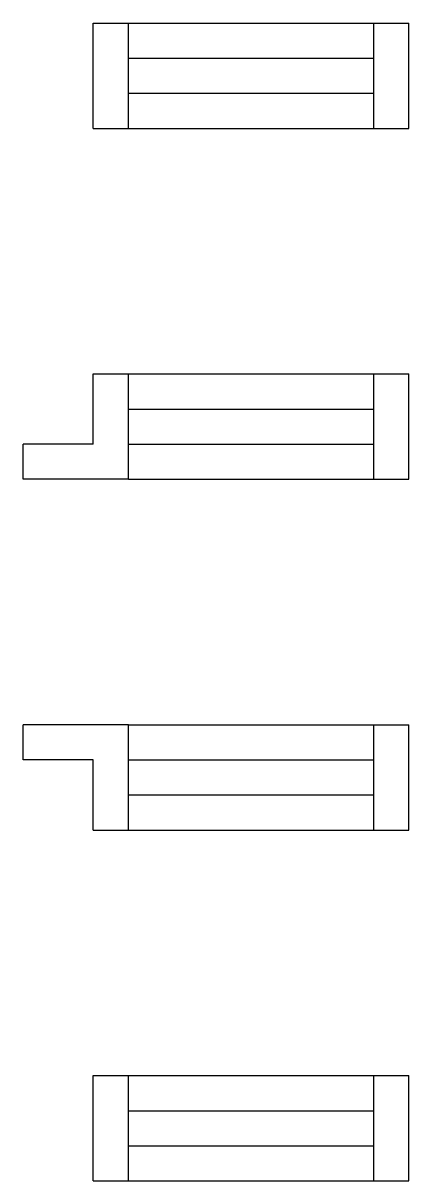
# Model space of a CAD drawing. Header units: inches. Extents: x 0 to 1426, y 0 to 1318.
# Drawn here: x 1294 to 1426, y 922 to 1318 of the extents above; entities that cross this region are included whole.
import ezdxf

# ---------------------------------------------------------------- set-up
doc = ezdxf.new("R2010")
doc.units = ezdxf.units.IN
doc.header["$LTSCALE"] = 10
doc.header["$MEASUREMENT"] = 0
doc.layers.add('A-SITE', color=3, linetype='CONTINUOUS')

msp = doc.modelspace()

# ---------------------------------------------------------------- linework, layer by layer
at = {"layer": 'A-SITE'}
for p, q in [((1318, 1318), (1330, 1318)), ((1318, 1282), (1318, 1318)), ((1330, 1282), (1330, 1318)), ((1330, 1318), (1414, 1318)), ((1414, 1282), (1414, 1318)), ((1414, 1318), (1426, 1318)), ((1426, 1282), (1426, 1318)), ((1330, 1306), (1414, 1306)), ((1330, 1294), (1414, 1294)), ((1318, 1282), (1330, 1282)), ((1330, 1282), (1414, 1282)), ((1414, 1282), (1426, 1282)), ((1318, 1198), (1330, 1198)), ((1318, 1174), (1318, 1198)), ((1330, 1162), (1330, 1198)), ((1330, 1198), (1414, 1198)), ((1414, 1162), (1414, 1198)), ((1414, 1198), (1426, 1198)), ((1426, 1162), (1426, 1198)), ((1330, 1186), (1414, 1186)), ((1294, 1162), (1294, 1174)), ((1318, 1174), (1294, 1174)), ((1330, 1174), (1414, 1174)), ((1330, 1162), (1294, 1162)), ((1330, 1162), (1414, 1162)), ((1414, 1162), (1426, 1162)), ((1294, 1066), (1294, 1078)), ((1330, 1078), (1294, 1078)), ((1330, 1042), (1330, 1078)), ((1330, 1078), (1414, 1078)), ((1414, 1042), (1414, 1078)), ((1414, 1078), (1426, 1078)), ((1426, 1042), (1426, 1078)), ((1318, 1066), (1294, 1066)), ((1318, 1042), (1318, 1066)), ((1330, 1066), (1414, 1066)), ((1330, 1054), (1414, 1054)), ((1318, 1042), (1330, 1042)), ((1330, 1042), (1414, 1042)), ((1414, 1042), (1426, 1042)), ((1318, 958), (1330, 958)), ((1318, 922), (1318, 958)), ((1330, 922), (1330, 958)), ((1330, 958), (1414, 958)), ((1414, 922), (1414, 958)), ((1414, 958), (1426, 958)), ((1426, 922), (1426, 958)), ((1330, 946), (1414, 946)), ((1330, 934), (1414, 934)), ((1318, 922), (1330, 922)), ((1330, 922), (1414, 922)), ((1414, 922), (1426, 922))]:
    msp.add_line(p, q, dxfattribs=at)

doc.saveas('drawing.dxf')
